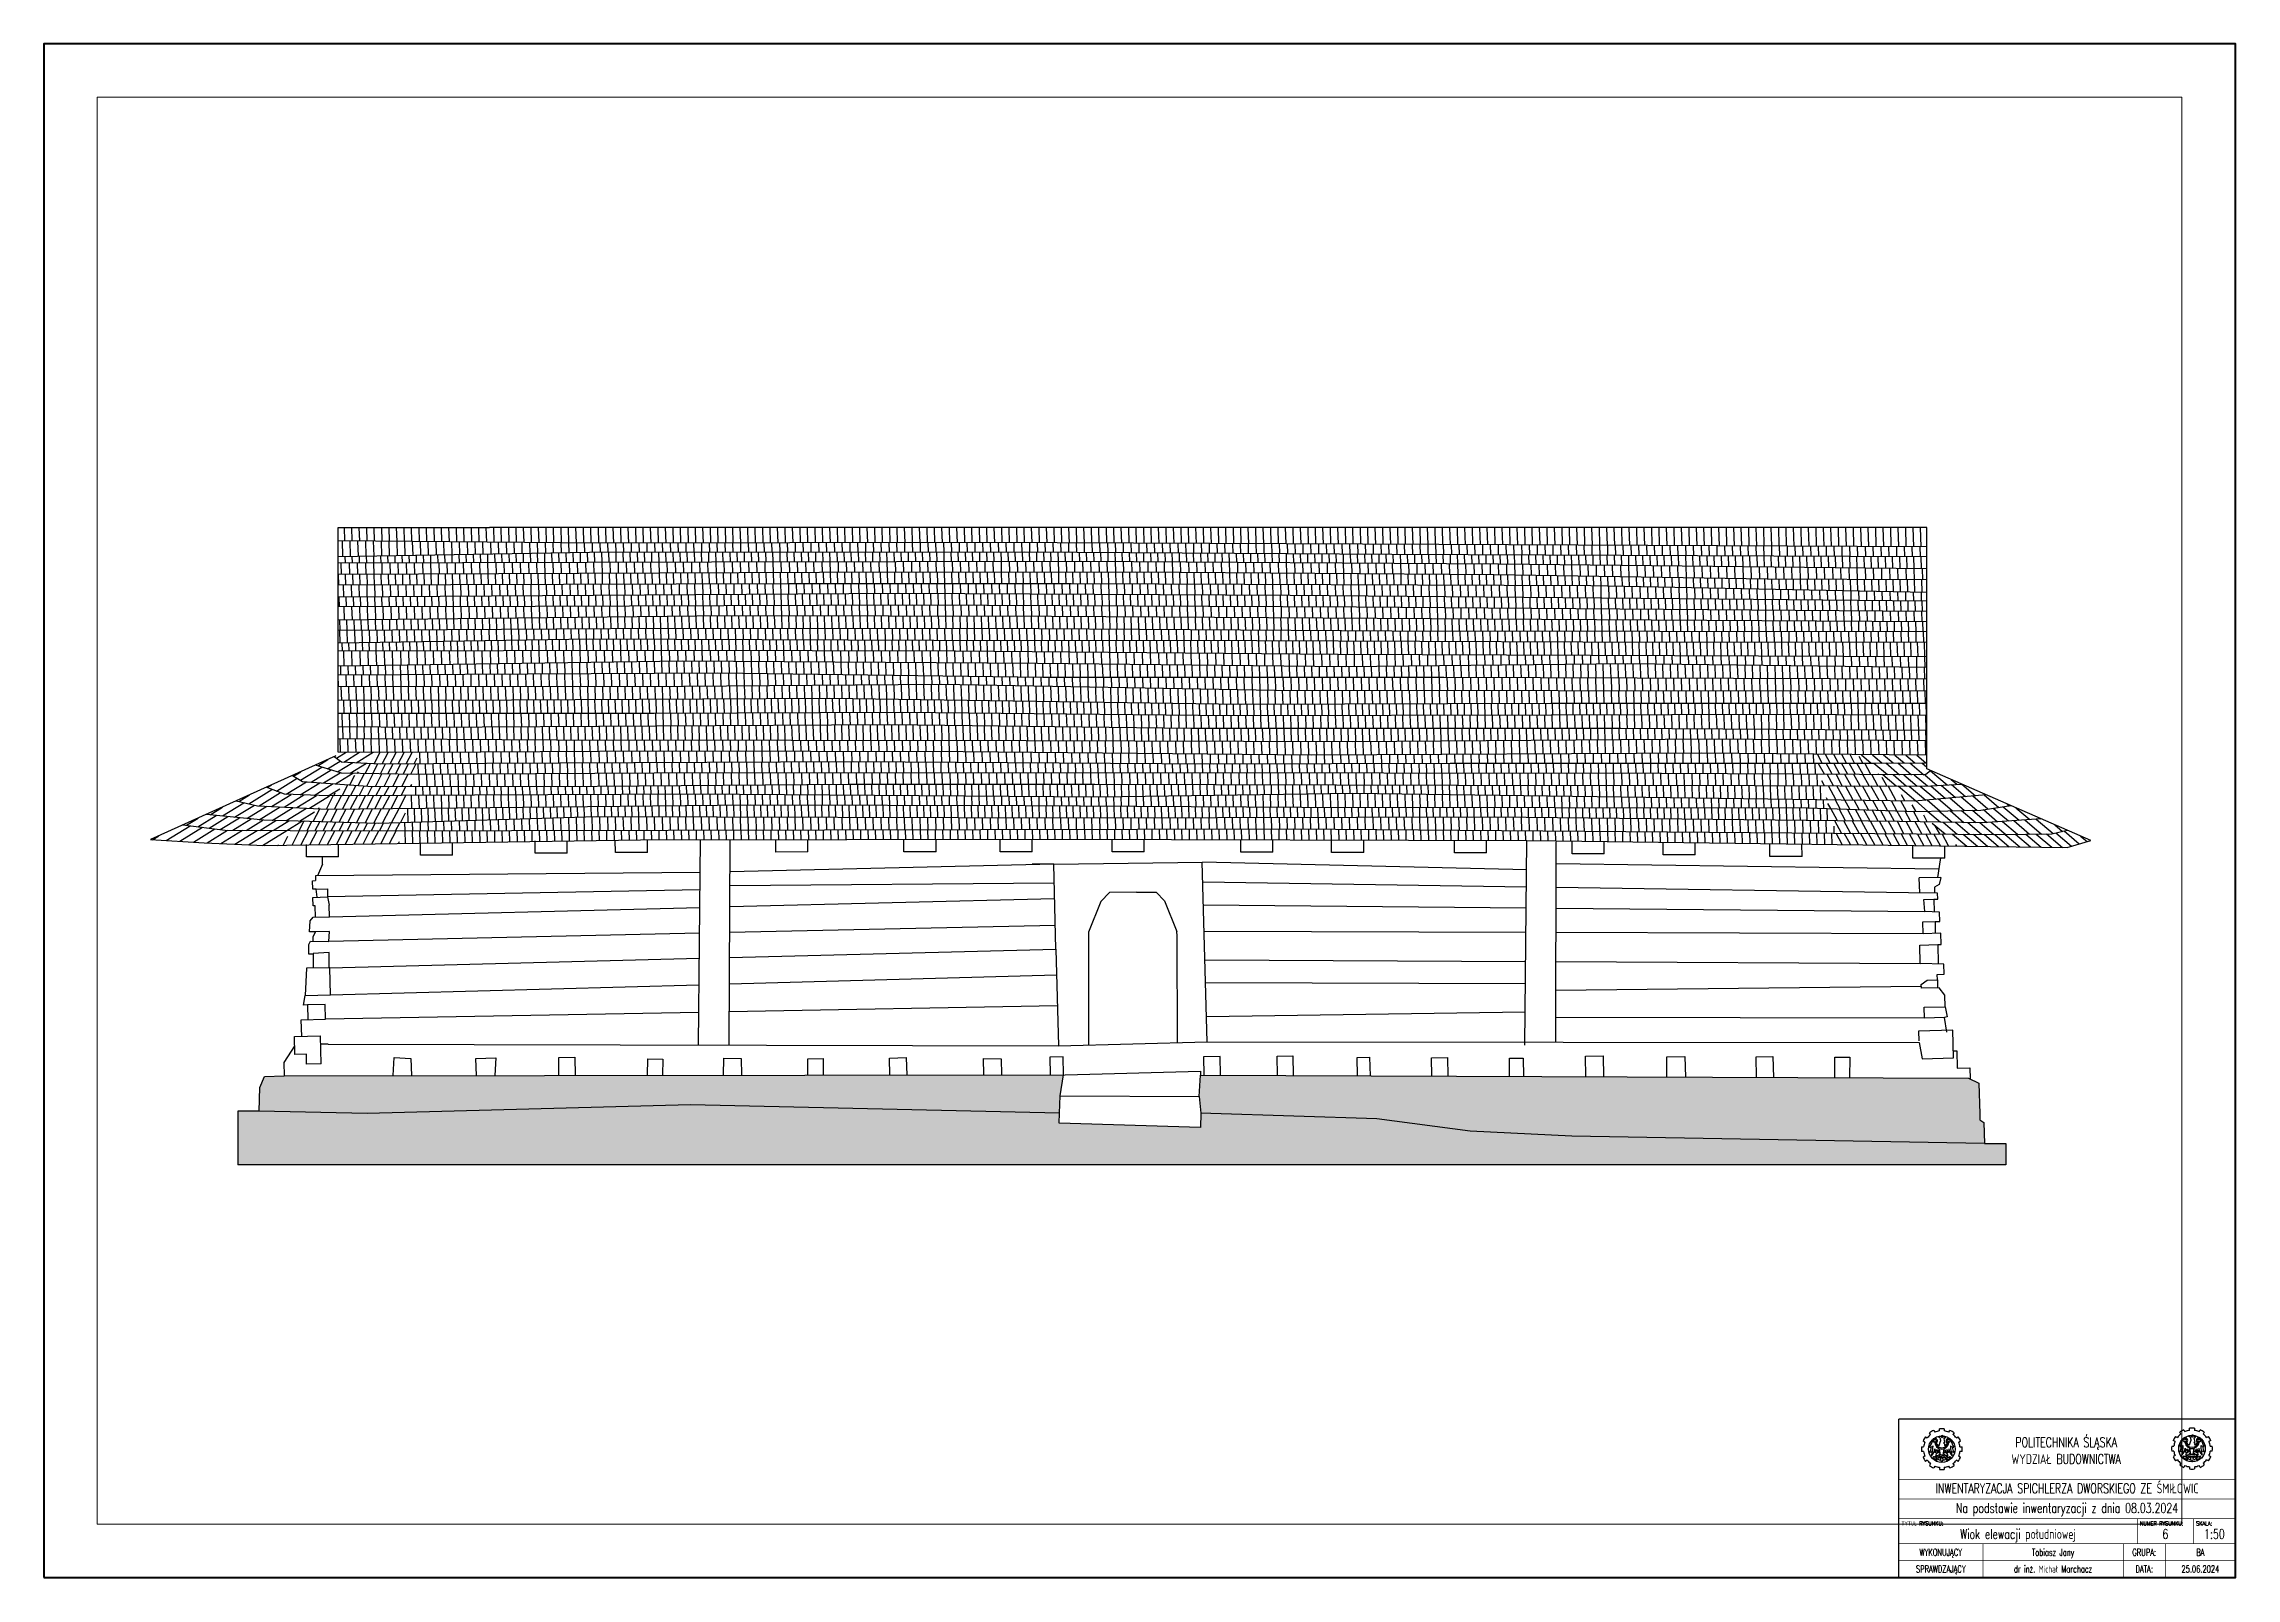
# Paper-space layout 'Rys. 6' of a CAD drawing. Header units: millimetres. Extents: x 5 to 415, y 5 to 292.
# The model-space entities are those that its viewports show. They can reach past a viewport. Long polylines and large blocks are cut down to what shows.
import ezdxf
from ezdxf.enums import TextEntityAlignment as Align

# ---------------------------------------------------------------- set-up
doc = ezdxf.new("R2010")
doc.units = ezdxf.units.MM
doc.linetypes.add('ACAD_ISO03W100', pattern=[30, 12, -18])
doc.styles.add('tabelka', font='simplex.shx', dxfattribs={"width": 0.7})
pattern_1 = [(91.58088, (97.126, -1574.12), (-69.823414, -1.92702), [])]
pattern_2 = [(91.58088, (97.126, -1574.12), (-72.997205, -2.01461), [])]
pattern_3 = [(91.58088, (97.126, -1574.12), (-66.64962, -1.83943), [])]
pattern_4 = [(91.58088, (97.126, -1574.12), (-76.171, -2.102205), [])]
pattern_5 = [(91.58088, (97.126, -1574.12), (-63.47583, -1.75184), [])]
pattern_6 = [(62.58088, (97.126, -1574.12), (-59.184846, 30.70358), [])]
pattern_7 = [(62.58088, (97.126, -1574.12), (-64.8215, 33.62773), [])]
pattern_8 = [(211.58088, (97.126, -1574.12), (38.24331, -62.21013), [])]
pattern_9 = [(211.58088, (97.126, -1574.12), (34.9178, -56.80055), [])]
pattern_10 = [(118.58088, (97.126, -1574.12), (-58.550165, -31.89724), [])]
pattern_11 = [(118.58088, (97.126, -1574.12), (-64.12637, -34.93507), [])]
pattern_12 = [(139.58088, (97.126, -1574.12), (-43.23034, -50.76114), [])]
pattern_13 = [(139.58088, (97.126, -1574.12), (-47.347515, -55.595534), [])]
pattern_14 = [(139.58088, (97.126, -1574.12), (-41.17175, -48.343943), [])]

# ---------------------------------------------------------------- blocks, each defined once
blk = doc.blocks.new('polsl_logo')
at = {"color": 7, "linetype": 'Continuous', "lineweight": 25}
for p, q in [((-7.23, 0.86), (-6.48, 0.86)), ((-6.04, 2.5), (-6.69, 2.87)), ((-5.83, 4.36), (-5.18, 3.98)), ((-3.98, 5.18), (-4.36, 5.83)), ((-2.87, 6.69), (-2.5, 6.04)), ((-2.45, 0.16), (-2.35, -1.18)), ((-0.93, 1.31), (-0.47, 2.83)), ((-0.86, 6.48), (-0.86, 7.23)), ((-0.43, -2.12), (-0.8, 0.11)), ((-0.42, 3.34), (-0.47, 2.83)), ((-0.19, 4.45), (0.45, 4.22)), ((0.43, -2.12), (0.8, 0.11)), ((0.97, 2.3), (0.63, 2.19)), ((0.63, 2.19), (0.96, 1.86)), ((0.68, 3.75), (0.97, 2.3)), ((0.86, 7.23), (0.86, 6.48)), ((0.96, 1.86), (0.92, 1.3)), ((2.45, 0.16), (2.35, -1.18)), ((2.5, 6.04), (2.87, 6.69)), ((4.36, 5.83), (3.98, 5.18)), ((5.18, 3.98), (5.83, 4.36)), ((6.69, 2.87), (6.04, 2.5)), ((6.48, 0.86), (7.23, 0.86)), ((-6.48, -0.86), (-7.23, -0.86)), ((-6.04, -2.5), (-6.69, -2.87)), ((-5.18, -3.98), (-5.83, -4.36)), ((-3.98, -5.18), (-4.36, -5.83)), ((-3.32, -3.26), (-3.14, -2.86)), ((-2.91, -3.13), (-3.32, -3.26)), ((-2.99, -3.6), (-2.91, -3.13)), ((-2.64, -3.35), (-2.99, -3.6)), ((-2.5, -6.04), (-2.87, -6.69)), ((-2.73, -0.99), (-1.75, -1.46)), ((-2.31, -3.02), (-2.72, -2.77)), ((-2.64, -3.86), (-2.64, -3.35)), ((-2.29, -3.59), (-2.64, -3.86)), ((-2.35, -1.18), (-1.77, -0.1)), ((-2.31, -3.02), (-1.89, -2.27)), ((-2.29, -2.27), (-1.19, -2.27)), ((-2, -3.75), (-2.29, -3.59)), ((-2.04, -4.26), (-2, -3.75)), ((-1.82, -4.09), (-2.04, -4.26)), ((-2.01, -3.22), (-1.51, -2.27)), ((-2.01, -3.22), (-1.64, -3.51)), ((-1.77, -0.1), (-1.63, -1.38)), ((-1.47, -1.29), (-1.25, -0.27)), ((-1.25, -0.27), (-1.1, -1.17)), ((-0.88, -1.14), (-0.68, -0.58)), ((-0.86, -6.48), (-0.86, -7.23)), ((0, -2.12), (-0.59, -2.12)), ((0, -2.78), (-0.59, -2.78)), ((-0.48, -3.78), (-0.13, -2.78)), ((0, -4.71), (-0.48, -3.78)), ((-0.13, -2.78), (0, -2.78)), ((0, -2.12), (0.59, -2.12)), ((0, -2.78), (0.59, -2.78)), ((0, -4.71), (0.48, -3.78)), ((0.48, -3.78), (0.13, -2.78)), ((0.88, -1.14), (0.68, -0.58)), ((0.86, -6.48), (0.86, -7.23)), ((1.25, -0.27), (1.1, -1.17)), ((2.29, -2.27), (1.19, -2.27)), ((1.47, -1.29), (1.25, -0.27)), ((2.01, -3.22), (1.51, -2.27)), ((1.77, -0.1), (1.63, -1.38)), ((2.01, -3.22), (1.64, -3.51)), ((2.73, -0.99), (1.75, -1.46)), ((2.35, -1.18), (1.77, -0.1)), ((1.82, -4.09), (2.04, -4.26)), ((2.31, -3.02), (1.89, -2.27)), ((2, -3.75), (2.29, -3.59)), ((2.04, -4.26), (2, -3.75)), ((2.29, -3.59), (2.64, -3.86)), ((2.31, -3.02), (2.72, -2.77)), ((2.87, -6.69), (2.5, -6.04)), ((2.64, -3.86), (2.64, -3.35)), ((2.64, -3.35), (2.99, -3.6)), ((2.99, -3.6), (2.91, -3.13)), ((2.91, -3.13), (3.32, -3.26)), ((3.32, -3.26), (3.14, -2.86)), ((3.98, -5.18), (4.36, -5.83)), ((5.83, -4.36), (5.18, -3.98)), ((6.04, -2.5), (6.69, -2.87)), ((7.23, -0.86), (6.48, -0.86))]:
    blk.add_line(p, q, dxfattribs=at)
blk.add_circle((0, 0), 4.74, dxfattribs=at)
for centre, radius, start, end in [((0, 0), 7.28, 173.2451, 186.7549), ((0, 0), 7.28, 143.2451, 156.7549), ((0, 0), 6.54, 157.52798, 172.47202), ((0, 0), 6.54, 127.52798, 142.47202), ((-6.86, 0.67), 3.06, 322.79085, 2.11706), ((0, 0), 7.28, 113.2451, 126.7549), ((-9.22, 4.07), 5.94, 325.39945, 351.39155), ((-4.37, 2.7), 2, 271.04531, 308.70502), ((-16.47, 1.4), 13.36, 343.76501, 358.89344), ((-6.36, 0.49), 3.92, 313.87964, 355.12329), ((-2.46, 2.94), 0.919, 303.58858, 164.63434), ((-2.82, 2.86), 0.311, 78.33641, 343.272), ((-2.45, 3.22), 0.311, 350.70736, 189.29264), ((0.1, 2.63), 2.63, 176.8024, 267.86532), ((0, 0), 6.54, 97.52798, 112.47202), ((-2.08, 2.86), 0.311, 196.728, 101.66359), ((-0.03, 2.84), 2.35, 181.61746, 270.81799), ((-0.42, 2.93), 1.71, 206.36288, 252.55937), ((-0.53, 3.68), 0.847, 65.92893, 136.67986), ((-1.22, 3.46), 0.803, 351.6938, 85.21513), ((0, 0), 7.28, 83.2451, 96.7549), ((0.17, 4.26), 0.547, 37.92156, 153.71015), ((0.08, 4.37), 0.245, 164.72382, 335.40422), ((-0.1, 2.63), 2.63, 272.13468, 3.1976), ((0.03, 2.84), 2.35, 269.18201, 358.38254), ((1.83, 5.59), 1.58, 218.97815, 249.56661), ((0.66, 4.46), 0.711, 271.98524, 329.91469), ((0, 0), 6.54, 67.52798, 82.47202), ((0.42, 2.93), 1.71, 287.02004, 333.63712), ((2.46, 2.94), 0.919, 15.36566, 236.41142), ((2.08, 2.86), 0.311, 78.33641, 343.272), ((2.45, 3.22), 0.311, 350.70736, 189.29264), ((6.36, 0.49), 3.92, 184.87671, 226.12036), ((2.82, 2.86), 0.311, 196.728, 101.66359), ((0, 0), 7.28, 53.2451, 66.7549), ((4.37, 2.7), 2, 231.29498, 268.95469), ((16.47, 1.4), 13.36, 181.10656, 196.23499), ((9.22, 4.07), 5.94, 188.60845, 214.60055), ((6.86, 0.67), 3.06, 177.88294, 217.20915), ((0, 0), 6.54, 37.52798, 52.47202), ((0, 0), 7.28, 23.2451, 36.7549), ((0, 0), 6.54, 7.52798, 22.47202), ((0, 0), 7.28, 353.2451, 6.7549), ((0, 0), 7.28, 203.2451, 216.7549), ((0, 0), 6.54, 187.52798, 202.47202), ((0, 0), 6.54, 217.52798, 232.47202), ((-5.28, 2.05), 3.34, 284.79869, 307.04501), ((0, 0), 7.28, 233.2451, 246.7549), ((-2.88, -3.05), 0.316, 60.68616, 144.66118), ((0, 0), 6.54, 247.52798, 262.47202), ((-0.8, -2.69), 1.55, 82.03184, 164.4286), ((-2.02, -3.7), 0.434, 298.42838, 26.84575), ((-0.79, -3.2), 0.658, 130.17484, 297.81228), ((-0.83, -2.69), 0.382, 180, 347.47743), ((-0.48, -2.39), 0.718, 92.01356, 170.73518), ((-0.59, -2.45), 0.327, 90, 270), ((0, 0), 7.28, 263.2451, 276.7549), ((0.83, -2.69), 0.382, 192.52257, 0), ((0.79, -3.2), 0.658, 242.18772, 49.82516), ((0.48, -2.39), 0.718, 9.26482, 87.98644), ((0.8, -2.69), 1.55, 15.5714, 97.96816), ((0.59, -2.45), 0.327, 270, 90), ((0, 0), 6.54, 277.52798, 292.47202), ((2.02, -3.7), 0.434, 153.15425, 241.57162), ((2.88, -3.05), 0.316, 35.33882, 119.31384), ((0, 0), 7.28, 293.2451, 306.7549), ((5.28, 2.05), 3.34, 232.95499, 255.20131), ((0, 0), 6.54, 307.52798, 322.47202), ((0, 0), 7.28, 323.2451, 336.7549), ((0, 0), 6.54, 337.52798, 352.47202)]:
    blk.add_arc(centre, radius, start, end, dxfattribs=at)
blk = doc.blocks.new('MOSTY_TABELKA')
at = {"color": 7}
for points, const_width in [([(-120, 0), (-120, 56.5)], 0.5), ([(0, 56.5), (-120, 56.5)], 0.5), ([(0, 35), (-120, 35)], 0.25), ([(0, 28), (-120, 28)], 0.25), ([(0, 21), (-120, 21)], 0.25), ([(-35, 12), (-35, 21)], 0.25), ([(-15, 12), (-15, 21)], 0.25), ([(0, 12), (-120, 12)], 0.25), ([(-90, 0), (-90, 12)], 0.25), ([(-40, 0), (-40, 12)], 0.25), ([(-25, 0), (-25, 12)], 0.25), ([(0, 6), (-120, 6)], 0.25)]:
    blk.add_lwpolyline(points, dxfattribs=dict(at, const_width=const_width))
for p in [(-104.64, 45.75), (-15.48, 45.93)]:
    blk.add_blockref('polsl_logo', p, dxfattribs=at)
at = {"color": 7, "lineweight": 15, "style": 'tabelka', "width": 0.7}
for s, height, p in [('POLITECHNIKA ŚLĄSKA', 3.5, (-60.32, 46.45)), ('WYDZIAŁ BUDOWNICTWA', 3.5, (-60.32, 40.45)), ('INWENTARYZACJA SPICHLERZA DWORSKIEGO ZE ŚMIŁOWIC', 3.5, (-60, 30)), ('Na podstawie inwentaryzacji z dnia 08.03.2024', 3.5, (-60, 23)), ('WYKONUJĄCY', 2.5, (-105, 7.75)), ('GRUPA:', 2.5, (-32.5, 7.75)), ('SPRAWDZAJĄCY', 2.5, (-105, 1.75)), ('DATA:', 2.5, (-32.5, 1.75))]:
    blk.add_text(s, height=height, dxfattribs=at).set_placement(p, align=Align.CENTER)
for s, p in [('TYTUŁ RYSUNKU:', (-119, 18.5)), ('NUMER RYSUNKU:', (-34, 18.5)), ('SKALA:', (-14, 18.5))]:
    blk.add_text(s, height=1.5, dxfattribs=at).set_placement(p)
at = {"color": 7, "lineweight": 15, "style": 'tabelka', "width": 0.7, "flags": 8}
for tag, height, p in [('TYTUŁ.RYS_1/2', 3.5, (-77.5, 13.75)), ('NR.RYSUNKU', 3.5, (-25, 13.75)), ('SKALA', 3.5, (-7.5, 13.75)), ('STUDENT', 2.5, (-65, 7.75)), ('GRUPA', 2.5, (-12.5, 7.75)), ('SPRAWDZAJĄCY', 2.5, (-65, 1.75)), ('DATA', 2.5, (-12.5, 1.75))]:
    blk.add_attdef(tag, text='', height=height, dxfattribs=at).set_placement(p, align=Align.CENTER)

msp = doc.modelspace()

# ---------------------------------------------------------------- hatches: boundary and pattern name
at = {"transparency": 33554687}
h = msp.add_hatch(dxfattribs=at)
h.set_pattern_fill('ANSI31', color=256, scale=22, angle=46.580876)
h.set_pattern_definition(pattern_1)
h.paths.add_polyline_path([(61694.19, 2592.5), (65977.65, 2573.75), (70541.46, 2554.16), (70541.46, 2732.84), (55680.43, 2732.84), (55680.43, 2609.11), (58119.51, 2587.31)])
h = msp.add_hatch(dxfattribs=at)
h.set_pattern_fill('ANSI31', color=256, scale=23, angle=46.580876)
h.set_pattern_definition(pattern_2)
h.paths.add_polyline_path([(55680.43, 2609.11), (55680.43, 2463.6), (58032.65, 2503.4), (62105.46, 2507.86), (65537.96, 2485.89), (70541.46, 2462.16), (70541.46, 2554.16), (65977.65, 2573.75), (61694.19, 2592.5), (58119.51, 2587.31)])
h = msp.add_hatch(dxfattribs=at)
h.set_pattern_fill('ANSI31', color=256, scale=21, angle=46.580876)
h.set_pattern_definition(pattern_3)
h.paths.add_polyline_path([(62634.52, 2417.31), (66536.51, 2390.77), (70541.46, 2347.48), (70541.46, 2462.16), (65537.96, 2485.89), (62105.46, 2507.86), (58032.65, 2503.4), (55680.43, 2463.6), (55680.43, 2430.98), (55680.43, 2400.62), (59173.44, 2409.38)])
h = msp.add_hatch(dxfattribs=at)
h.set_pattern_fill('ANSI31', color=256, scale=24, angle=46.580876)
h.set_pattern_definition(pattern_4)
h.paths.add_polyline_path([(60183.36, 2314.78), (63142.9, 2320.66), (66491, 2293.51), (69049.21, 2253.36), (70541.46, 2248.61), (70541.46, 2347.48), (66536.51, 2390.77), (62634.52, 2417.31), (59173.44, 2409.38), (55680.43, 2400.62), (55680.43, 2310.89), (55680.43, 2296.06)])
h = msp.add_hatch(dxfattribs=at)
h.set_pattern_fill('ANSI31', color=256, scale=21, angle=46.580876)
h.set_pattern_definition(pattern_3)
h.paths.add_polyline_path([(67399.21, 2187.38), (70541.46, 2125.92), (70541.46, 2248.61), (69049.21, 2253.36), (66491, 2293.51), (63142.9, 2320.66), (60183.36, 2314.78), (55680.43, 2296.06), (55680.43, 2195.56), (59896.23, 2207.66), (62538.61, 2207.65)])
h = msp.add_hatch(dxfattribs=at)
h.set_pattern_fill('ANSI31', color=256, scale=23, angle=46.580876)
h.set_pattern_definition(pattern_2)
h.paths.add_polyline_path([(64586.25, 2100.95), (68596.29, 2065.91), (70541.46, 2048.9), (70541.46, 2125.92), (67399.21, 2187.38), (62538.61, 2207.65), (59896.23, 2207.66), (55680.43, 2195.56), (55680.43, 2086.89), (60935.35, 2119.73)])
h = msp.add_hatch(dxfattribs=at)
h.set_pattern_fill('ANSI31', color=256, scale=21, angle=46.580876)
h.set_pattern_definition(pattern_3)
h.paths.add_polyline_path([(65206.94, 1989.65), (70541.46, 1947.48), (70541.46, 2048.9), (68596.29, 2065.91), (64586.25, 2100.95), (60935.35, 2119.73), (55680.43, 2086.89), (55680.43, 1991.17), (57523.38, 1996.27), (61056.99, 2006.25)])
h = msp.add_hatch(dxfattribs=at)
h.set_pattern_fill('ANSI31', color=256, scale=23, angle=46.580876)
h.set_pattern_definition(pattern_2)
h.paths.add_polyline_path([(62355.14, 1905.61), (65907.28, 1883.81), (70541.46, 1854.39), (70541.46, 1947.48), (65206.94, 1989.65), (61056.99, 2006.25), (57523.38, 1996.27), (55680.43, 1991.17), (55680.43, 1870.53), (59316.82, 1909.31)])
h = msp.add_hatch(dxfattribs=at)
h.set_pattern_fill('ANSI31', color=256, scale=21, angle=46.580876)
h.set_pattern_definition(pattern_3)
h.paths.add_polyline_path([(65536.77, 1762.77), (70541.46, 1757.47), (70541.46, 1854.39), (65907.28, 1883.81), (62355.14, 1905.61), (59316.82, 1909.31), (55680.43, 1870.53), (55680.43, 1771.44), (58229.19, 1785.89), (61765.47, 1790.24)])
h = msp.add_hatch(dxfattribs=at)
h.set_pattern_fill('ANSI31', color=256, scale=22, angle=46.580876)
h.set_pattern_definition(pattern_1)
h.paths.add_polyline_path([(61765.47, 1790.24), (58229.19, 1785.89), (55680.43, 1771.44), (55680.43, 1655.44), (58037, 1692.77), (61253.69, 1679.66), (64274.25, 1675.46), (67324.4, 1663.61), (70541.46, 1661.28), (70541.46, 1757.47), (65536.77, 1762.77)])
h = msp.add_hatch(dxfattribs=at)
h.set_pattern_fill('ANSI31', color=256, scale=20, angle=46.580876)
h.set_pattern_definition(pattern_5)
h.paths.add_polyline_path([(61253.69, 1679.66), (58037, 1692.77), (55680.43, 1655.44), (55680.43, 1575.8), (58773.46, 1584.79), (61456.64, 1577.1), (65034.58, 1544.68), (70541.46, 1523.55), (70541.46, 1661.28), (67324.4, 1663.61), (64274.25, 1675.46)])
h = msp.add_hatch(dxfattribs=at)
h.set_pattern_fill('ANSI31', color=256, scale=24, angle=46.580876)
h.set_pattern_definition(pattern_4)
h.paths.add_polyline_path([(65103.05, 1432.78), (67741.1, 1461.89), (70541.46, 1427.52), (70541.46, 1523.55), (65034.58, 1544.68), (61456.64, 1577.1), (58773.46, 1584.79), (55680.43, 1575.8), (55680.43, 1438.72), (58905.66, 1486.39), (62224.65, 1464.12)])
h = msp.add_hatch(dxfattribs=at)
h.set_pattern_fill('ANSI31', color=256, scale=22, angle=46.580876)
h.set_pattern_definition(pattern_1)
h.paths.add_polyline_path([(58905.66, 1486.39), (55680.43, 1438.72), (55680.43, 1351.54), (59234.2, 1369.96), (62273.79, 1331.33), (66023.87, 1329.71), (70541.46, 1316.08), (70541.46, 1427.52), (67741.1, 1461.89), (65103.05, 1432.78), (62224.65, 1464.12)])
h = msp.add_hatch(dxfattribs=at)
h.set_pattern_fill('ANSI31', color=256, scale=23, angle=46.580876)
h.set_pattern_definition(pattern_2)
h.paths.add_polyline_path([(64444.56, 1211.37), (67093.03, 1208.79), (70541.46, 1206.47), (70541.46, 1316.08), (66023.87, 1329.71), (62273.79, 1331.33), (59234.2, 1369.96), (55680.43, 1351.54), (55680.43, 1246.12), (58911.47, 1250.71), (61323.61, 1267.76)])
h = msp.add_hatch(dxfattribs=at)
h.set_pattern_fill('ANSI31', color=256, scale=22, angle=46.580876)
h.set_pattern_definition(pattern_1)
h.paths.add_polyline_path([(64132.68, 1077.46), (67025.94, 1087.32), (70541.46, 1087.28), (70541.46, 1206.47), (67093.03, 1208.79), (64444.56, 1211.37), (61323.61, 1267.76), (58911.47, 1250.71), (55680.43, 1246.12), (55680.43, 1115.88), (57304.4, 1119.11), (60281.16, 1134.16)])
h = msp.add_hatch(dxfattribs=at)
h.set_pattern_fill('ANSI31', color=256, scale=20, angle=46.580876)
h.set_pattern_definition(pattern_5)
h.paths.add_polyline_path([(64038.3, 975.66), (67026.59, 982.6), (69276.16, 986.61), (70541.46, 979.66), (70541.46, 1087.28), (67025.94, 1087.32), (64132.68, 1077.46), (60281.16, 1134.16), (57304.4, 1119.11), (55680.43, 1115.88), (55680.43, 997.4), (58636.13, 995.45), (60961.41, 1007.09)])
h = msp.add_hatch(dxfattribs=at)
h.set_pattern_fill('ANSI31', color=256, scale=22, angle=46.580876)
h.set_pattern_definition(pattern_1)
h.paths.add_polyline_path([(63664.62, 851.93), (67678.52, 851.93), (70541.46, 835.57), (70541.46, 979.66), (69276.16, 986.61), (67026.59, 982.6), (64038.3, 975.66), (60961.41, 1007.09), (58636.13, 995.45), (55680.43, 997.4), (55680.43, 870.12), (56482.38, 863.29), (60843.44, 887.54)])
h = msp.add_hatch(dxfattribs=at)
h.set_pattern_fill('ANSI31', color=256, scale=21, angle=46.580876)
h.set_pattern_definition(pattern_3)
h.paths.add_polyline_path([(60843.44, 887.54), (56482.38, 863.29), (55680.43, 870.12), (55680.43, 759.92), (57723.47, 746.37), (62118.3, 742.33), (65165.51, 730.41), (68511.11, 755.86), (70541.46, 740.97), (70541.46, 835.57), (67678.52, 851.93), (63664.62, 851.93)])
h = msp.add_hatch(dxfattribs=at)
h.set_pattern_fill('ANSI31', color=256, scale=21, angle=166.580876)
h.set_pattern_definition(pattern_9)
h.paths.add_polyline_path([(56070.19, 630.44), (55680.43, 630.97), (55659.09, 596.75), (55645.73, 590.71), (55712.84, 540.36), (55957.56, 527.48)])
h = msp.add_hatch(dxfattribs=at)
h.set_pattern_fill('ANSI31', color=256, scale=23, angle=46.580876)
h.set_pattern_definition(pattern_2)
h.paths.add_polyline_path([(57723.47, 746.37), (55680.43, 759.92), (55680.43, 630.97), (56459.94, 629.9), (58681.59, 641.8), (61528.33, 635.81), (64789.05, 603.44), (68435.24, 622.41), (70541.46, 602.64), (70541.46, 740.97), (68511.11, 755.86), (65165.51, 730.41), (62118.3, 742.33)])
h = msp.add_hatch(dxfattribs=at)
h.set_pattern_fill('ANSI31', color=256, scale=21, angle=17.580876)
h.set_pattern_definition(pattern_6)
h.paths.add_polyline_path([(56432.83, 629.94), (56070.19, 630.44), (55957.56, 527.48), (56073.82, 521.36), (56410.32, 523.92)])
h = msp.add_hatch(dxfattribs=at)
h.set_pattern_fill('ANSI31', color=256, scale=24, angle=46.580876)
h.set_pattern_definition(pattern_4)
h.paths.add_polyline_path([(61528.33, 635.81), (58681.59, 641.8), (56459.94, 629.9), (56432.83, 629.94), (56410.32, 523.92), (57069.83, 528.93), (60505.88, 543.6), (63867.47, 522.86), (66082.25, 528.61), (68244.29, 530.03), (69514.89, 530.19), (69492.71, 612.08), (68435.24, 622.41), (64789.05, 603.44)])
h = msp.add_hatch(dxfattribs=at)
h.set_pattern_fill('ANSI31', color=256, scale=23, angle=166.580876)
h.set_pattern_definition(pattern_8)
h.paths.add_polyline_path([(55741.46, 329.94), (55347.12, 357.56), (55255.11, 414.12), (55009.64, 303.16), (55181.23, 238.75), (55584.02, 222.45), (55624.09, 222.65)])
h = msp.add_hatch(dxfattribs=at)
h.set_pattern_fill('ANSI31', color=256, scale=21, angle=166.580876)
h.set_pattern_definition(pattern_9)
h.paths.add_polyline_path([(55855.12, 433.84), (55711.93, 436.39), (55469.81, 511.18), (55255.11, 414.12), (55347.12, 357.56), (55741.46, 329.94)])
h = msp.add_hatch(dxfattribs=at)
h.set_pattern_fill('ANSI31', color=256, scale=23, angle=166.580876)
h.set_pattern_definition(pattern_8)
h.paths.add_polyline_path([(55957.56, 527.48), (55712.84, 540.36), (55645.73, 590.71), (55469.81, 511.18), (55711.93, 436.39), (55855.12, 433.84)])
h = msp.add_hatch(dxfattribs=at)
h.set_pattern_fill('ANSI31', color=256, scale=23, angle=17.580876)
h.set_pattern_definition(pattern_7)
h.paths.add_polyline_path([(56389.18, 424.33), (55855.12, 433.84), (55741.46, 329.94), (56002.19, 311.67), (56365.37, 312.23)])
h = msp.add_hatch(dxfattribs=at)
h.set_pattern_fill('ANSI31', color=256, scale=20, angle=17.580876)
h.set_pattern_definition([(62.58088, (97.126, -1574.12), (-56.36652, 29.2415), [])])
h.paths.add_polyline_path([(56410.32, 523.92), (56073.82, 521.36), (55957.56, 527.48), (55855.12, 433.84), (56389.18, 424.33)])
h = msp.add_hatch(dxfattribs=at)
h.set_pattern_fill('ANSI31', color=256, scale=23, angle=46.580876)
h.set_pattern_definition(pattern_2)
h.paths.add_polyline_path([(62866.16, 437.23), (58638.12, 434.9), (56416.38, 423.84), (56389.18, 424.33), (56365.37, 312.23), (58105.28, 314.88), (60457.45, 333.96), (62758.58, 333.54), (66149.27, 321.91), (68931.17, 320.91), (69572.24, 318.35), (69543.24, 425.45), (68059.35, 433.93)])
h = msp.add_hatch(dxfattribs=at)
h.set_pattern_fill('ANSI31', color=256, scale=22, angle=46.580876)
h.set_pattern_definition(pattern_1)
h.paths.add_polyline_path([(60505.88, 543.6), (57069.83, 528.93), (56410.32, 523.92), (56389.18, 424.33), (56416.38, 423.84), (58638.12, 434.9), (62866.16, 437.23), (68059.35, 433.93), (69543.24, 425.45), (69514.89, 530.19), (68244.29, 530.03), (66082.25, 528.61), (63867.47, 522.86)])
h = msp.add_hatch(dxfattribs=at)
h.set_pattern_fill('ANSI31', color=256, scale=21, angle=73.580876)
h.set_pattern_definition(pattern_10)
h.paths.add_polyline_path([(69891.16, 608.19), (69492.71, 612.08), (69514.89, 530.19), (69976.67, 530.25)])
h = msp.add_hatch(dxfattribs=at)
h.set_pattern_fill('ANSI31', color=256, scale=20, angle=73.580876)
h.set_pattern_definition([(118.58088, (97.126, -1574.12), (-55.76206, -30.37832), [])])
h.paths.add_polyline_path([(69976.67, 530.25), (69514.89, 530.19), (69543.24, 425.45), (70095.1, 422.3)])
h = msp.add_hatch(dxfattribs=at)
h.set_pattern_fill('ANSI31', color=256, scale=23, angle=73.580876)
h.set_pattern_definition(pattern_11)
h.paths.add_polyline_path([(70095.1, 422.3), (69543.24, 425.45), (69572.24, 318.35), (70211.95, 315.8)])
h = msp.add_hatch(dxfattribs=at)
h.set_pattern_fill('ANSI31', color=256, scale=21, angle=94.580876)
h.set_pattern_definition(pattern_12)
h.paths.add_polyline_path([(70541.46, 602.64), (69891.16, 608.19), (69976.67, 530.25), (70046.1, 530.26), (70541.46, 532)])
h = msp.add_hatch(dxfattribs=at)
h.set_pattern_fill('ANSI31', color=256, scale=23, angle=94.580876)
h.set_pattern_definition(pattern_13)
h.paths.add_polyline_path([(70541.46, 532), (70046.1, 530.26), (69976.67, 530.25), (70095.1, 422.3), (70528.68, 419.83), (70579.88, 459.96), (70541.46, 476.8)])
h = msp.add_hatch(dxfattribs=at)
h.set_pattern_fill('ANSI31', color=256, scale=20, angle=94.580876)
h.set_pattern_definition(pattern_14)
h.paths.add_polyline_path([(70579.88, 459.96), (70528.68, 419.83), (70095.1, 422.3), (70211.95, 315.8), (70522.44, 314.56), (70867.08, 334.12)])
h = msp.add_hatch(dxfattribs=at)
h.set_pattern_fill('ANSI31', color=256, scale=21, angle=166.580876)
h.set_pattern_definition(pattern_9)
h.paths.add_polyline_path([(55624.09, 222.65), (55584.02, 222.45), (55181.23, 238.75), (55009.64, 303.16), (54728.06, 175.86), (54928.08, 130.88), (55493.3, 103.09)])
h = msp.add_hatch(dxfattribs=at)
h.set_pattern_fill('ANSI31', color=256, scale=21, angle=17.580876)
h.set_pattern_definition(pattern_6)
h.paths.add_polyline_path([(56347.11, 226.19), (55624.09, 222.65), (55493.3, 103.09), (55582.78, 98.69), (56321.63, 106.22)])
h = msp.add_hatch(dxfattribs=at)
h.set_pattern_fill('ANSI31', color=256, scale=22, angle=17.580876)
h.set_pattern_definition([(62.58088, (97.126, -1574.12), (-62.00317, 32.16565), [])])
h.paths.add_polyline_path([(56365.37, 312.23), (56002.19, 311.67), (55741.46, 329.94), (55624.09, 222.65), (56347.11, 226.19)])
h = msp.add_hatch(dxfattribs=at)
h.set_pattern_fill('ANSI31', color=256, scale=22, angle=46.580876)
h.set_pattern_definition(pattern_1)
h.paths.add_polyline_path([(65172.52, 244.39), (62800.52, 210.91), (59015.22, 239.26), (56347.11, 226.19), (56321.63, 106.22), (59535.12, 138.99), (62109.4, 132.35), (64695.41, 116.86), (69429.76, 110.27), (69630.32, 103.84), (69608.33, 185.06)])
h = msp.add_hatch(dxfattribs=at)
h.set_pattern_fill('ANSI31', color=256, scale=21, angle=46.580876)
h.set_pattern_definition(pattern_3)
h.paths.add_polyline_path([(62758.58, 333.54), (60457.45, 333.96), (58105.28, 314.88), (56365.37, 312.23), (56347.11, 226.19), (59015.22, 239.26), (62800.52, 210.91), (65172.52, 244.39), (69608.33, 185.06), (69572.24, 318.35), (68931.17, 320.91), (66149.27, 321.91)])
h = msp.add_hatch(dxfattribs=at)
h.set_pattern_fill('ANSI31', color=256, scale=22, angle=73.580876)
h.set_pattern_definition([(118.58088, (97.126, -1574.12), (-61.33827, -33.416155), [])])
h.paths.add_polyline_path([(70211.95, 315.8), (69572.24, 318.35), (69608.33, 185.06), (70366.51, 174.92)])
h = msp.add_hatch(dxfattribs=at)
h.set_pattern_fill('ANSI31', color=256, scale=21, angle=94.580876)
h.set_pattern_definition(pattern_12)
h.paths.add_polyline_path([(70867.08, 334.12), (70522.44, 314.56), (70211.95, 315.8), (70366.51, 174.92), (70426.41, 174.12), (71097.53, 233.14)])
h = msp.add_hatch(dxfattribs=at)
h.set_pattern_fill('ANSI31', color=256, scale=24, angle=94.580876)
h.set_pattern_definition([(139.58088, (97.126, -1574.12), (-49.4061, -58.01273), [])])
h.paths.add_polyline_path([(71097.53, 233.14), (70426.41, 174.12), (70366.51, 174.92), (70471.65, 79.09), (71045.95, 90.69), (71329.03, 131.7)])
h = msp.add_hatch(dxfattribs=at)
h.set_pattern_fill('ANSI31', color=256, scale=21, angle=166.580876)
h.set_pattern_definition(pattern_9)
h.paths.add_polyline_path([(55364, -15.1), (54986.68, -4.58), (54450.03, 50.18), (54233.58, -47.67), (54624.38, -98.52), (55269.45, -101.54)])
h = msp.add_hatch(dxfattribs=at)
h.set_pattern_fill('ANSI31', color=256, scale=22, angle=166.580876)
h.set_pattern_definition([(211.58088, (97.126, -1574.12), (36.58056, -59.50534), [])])
h.paths.add_polyline_path([(55493.3, 103.09), (54928.08, 130.88), (54728.06, 175.86), (54450.03, 50.18), (54986.68, -4.58), (55364, -15.1)])
h = msp.add_hatch(dxfattribs=at)
h.set_pattern_fill('ANSI31', color=256, scale=23, angle=17.580876)
h.set_pattern_definition(pattern_7)
h.paths.add_polyline_path([(56321.63, 106.22), (55582.78, 98.69), (55493.3, 103.09), (55364, -15.1), (56057.38, -34.43), (56293.26, -27.42)])
h = msp.add_hatch(dxfattribs=at)
h.set_pattern_fill('ANSI31', color=256, scale=23, angle=46.580876)
h.set_pattern_definition(pattern_2)
h.paths.add_polyline_path([(62609.11, 13.58), (58096.83, 26.22), (56293.26, -27.42), (56277.14, -103.33), (64621.55, -86.32), (69692.46, -125.67), (69661.19, -10.18), (66504.23, 25.12)])
h = msp.add_hatch(dxfattribs=at)
h.set_pattern_fill('ANSI31', color=256, scale=20, angle=46.580876)
h.set_pattern_definition(pattern_5)
h.paths.add_polyline_path([(62109.4, 132.35), (59535.12, 138.99), (56321.63, 106.22), (56293.26, -27.42), (58096.83, 26.22), (62609.11, 13.58), (66504.23, 25.12), (69661.19, -10.18), (69630.32, 103.84), (69429.76, 110.27), (64695.41, 116.86)])
h = msp.add_hatch(dxfattribs=at)
h.set_pattern_fill('ANSI31', color=256, scale=24, angle=73.580876)
h.set_pattern_definition([(118.58088, (97.126, -1574.12), (-66.91447, -36.45399), [])])
h.paths.add_polyline_path([(70366.51, 174.92), (69608.33, 185.06), (69630.32, 103.84), (70429.06, 78.23), (70471.65, 79.09)])
h = msp.add_hatch(dxfattribs=at)
h.set_pattern_fill('ANSI31', color=256, scale=21, angle=73.580876)
h.set_pattern_definition(pattern_10)
h.paths.add_polyline_path([(70471.65, 79.09), (70429.06, 78.23), (69630.32, 103.84), (69661.19, -10.18), (70284.81, -17.15), (70581.64, -21.17)])
h = msp.add_hatch(dxfattribs=at)
h.set_pattern_fill('ANSI31', color=256, scale=22, angle=94.580876)
h.set_pattern_definition([(139.58088, (97.126, -1574.12), (-45.28893, -53.17834), [])])
h.paths.add_polyline_path([(71329.03, 131.7), (71045.95, 90.69), (70471.65, 79.09), (70581.64, -21.17), (71062.36, -27.68), (71610.44, 8.4)])
h = msp.add_hatch(dxfattribs=at)
h.set_pattern_fill('ANSI31', color=256, scale=23, angle=94.580876)
h.set_pattern_definition(pattern_13)
h.paths.add_polyline_path([(71610.44, 8.4), (71062.36, -27.68), (70581.64, -21.17), (70704.92, -133.53), (71220.85, -137.53), (71709.94, -133.17), (71854.8, -98.68)])
h = msp.add_hatch(dxfattribs=at)
h.set_pattern_fill('ANSI31', color=256, scale=23, angle=166.580876)
h.set_pattern_definition(pattern_8)
h.paths.add_polyline_path([(55269.45, -101.54), (54624.38, -98.52), (54233.58, -47.67), (53927.28, -186.14), (54428.17, -215.27), (54993.92, -242.53), (55117.34, -240.59)])
h = msp.add_hatch(dxfattribs=at)
h.set_pattern_fill('ANSI31', color=256, scale=23, angle=17.580876)
h.set_pattern_definition(pattern_7)
h.paths.add_polyline_path([(56277.14, -103.33), (55841.56, -104.22), (55269.45, -101.54), (55117.34, -240.59), (56251.78, -222.76)])
h = msp.add_hatch(dxfattribs=at)
h.set_pattern_fill('ANSI31', color=256, scale=21, angle=17.580876)
h.set_pattern_definition(pattern_6)
h.paths.add_polyline_path([(56293.26, -27.42), (56057.38, -34.43), (55364, -15.1), (55269.45, -101.54), (55841.56, -104.22), (56277.14, -103.33)])
h = msp.add_hatch(dxfattribs=at)
h.set_pattern_fill('ANSI31', color=256, scale=22, angle=46.580876)
h.set_pattern_definition(pattern_1)
h.paths.add_polyline_path([(56277.14, -103.33), (56251.78, -222.76), (58511.17, -187.24), (62368.64, -183.6), (66800.75, -195.74), (67074.58, -196.17), (69721.1, -231.44), (69692.46, -125.67), (64621.55, -86.32)])
h = msp.add_hatch(dxfattribs=at)
h.set_pattern_fill('ANSI31', color=256, scale=23, angle=73.580876)
h.set_pattern_definition(pattern_11)
h.paths.add_polyline_path([(70581.64, -21.17), (70284.81, -17.15), (69661.19, -10.18), (69692.46, -125.67), (70704.92, -133.53)])
h = msp.add_hatch(dxfattribs=at)
h.set_pattern_fill('ANSI31', color=256, scale=21, angle=73.580876)
h.set_pattern_definition(pattern_10)
h.paths.add_polyline_path([(70704.92, -133.53), (69692.46, -125.67), (69721.1, -231.44), (70828.53, -246.2)])
h = msp.add_hatch(dxfattribs=at)
h.set_pattern_fill('ANSI31', color=256, scale=20, angle=94.580876)
h.set_pattern_definition(pattern_14)
h.paths.add_polyline_path([(71854.8, -98.68), (71709.94, -133.17), (71220.85, -137.53), (70704.92, -133.53), (70828.53, -246.2), (71855.45, -259.88), (72074.8, -195.08)])
h = msp.add_hatch(dxfattribs=at)
h.set_pattern_fill('GRAVEL', color=256, scale=21, angle=1.580876)
h.set_pattern_definition([(229.593663, (466.31, -1030.33), (-4133.13692, -4916.496252), [71.7615, -7104.4016]), (186.550617, (419.796, -1084.973), (6383.648285, 709.782199), [123.145, -12191.3503]), (134.091323, (297.455, -1099.022), (5493.83953, -5718.012416), [86.831, -8596.2918]), (268.854565, (93.187, -1238.06), (238.8883245, 10678.654968), [112.141, -11101.952]), (294.41453, (90.945, -1350.179), (-2842.570076, 6324.786558), [109.963, -10886.3596]), (358.854565, (136.397, -1450.31), (-10678.654968, 238.8883245), [112.141, -11101.952]), (39.275116, (248.515, -1452.55), (-6784.406371, -5523.270393), [148.3007, -14681.7542]), (73.836204, (363.317, -1358.67), (3408.63932, 11833.3415174), [140.011, -13861.104]), (123.01044, (402.294, -1224.193), (-4456.8764395, 6813.837236), [112.5207, -11139.5646]), (176.817234, (340.993, -1129.836), (5879.882177, -371.327218), [128.4598, -6294.5268]), (223.978314, (212.732, -1122.704), (-6236.4939617, -6041.7519367), [166.1264, -16446.5222]), (140.39495, (621.2, -1228.824), (-3820.671433, 3096.173832), [56.701, -5613.419]), (173.05011, (577.513, -1192.677), (6960.991564, -875.093328), [107.8732, -10679.4742]), (226.5809, (470.43, -1179.62), (14.7154, -533.197), [75.434, -678.9076]), (204.77947, (431.34, -1116.67), (2636.55402, 1139.97112), [40.6227, -4021.6307]), (293.38229, (394.46, -1133.7), (-577.34327, 1584.8755), [57.4488, -2814.998]), (32.54463, (417.26, -1186.43), (1570.16007, 1110.54025), [93.307, -3016.9226]), (163.14593, (495.91, -1136.23), (1081.1094, -503.7661), [67.4703, -1619.2886]), (17.970416, (85.206, -1142.232), (5287.82347, 1746.745257), [94.5185, -9357.3536]), (71.92705, (175.114, -1113.07), (-1970.918148, -5924.028475), [79.2958, -7850.2653]), (294.77947, (492.97, -1029.59), (-1139.97112, 2636.55402), [81.245, -3981.0086]), (345.191336, (527.024, -1103.358), (-5376.116066, 1452.436603), [94.5185, -9357.3536]), (341.02483, (94.33, -1472.814), (-2695.41575, 992.81679), [91.1474, -4466.2242]), (296.356016, (180.524, -1502.45), (-2827.854646, 5791.58958), [76.371, -7560.7546]), (68.38229, (513.02, -1562.64), (992.81679, 2695.41575), [81.245, -3981.0086]), (18.9349, (542.95, -1487.113), (-6872.698967, -2324.088532), [89.4144, -8851.999]), (71.02483, (251.75, -1569.854), (-992.81679, -2695.41575), [45.5737, -4511.798]), (102.8908, (481.03, -1563.53), (-592.0587, 2118.07247), [27.198, -2692.619]), (167.54463, (474.96, -1537.01), (1614.30636, -489.05068), [109.963, -2089.3015]), (187.58988, (367.584, -1513.297), (5317.254335, 680.351304), [101.906, -10088.6866]), (305.27094, (418.58, -1234.42), (-562.62784, 1051.67852), [76.928, -1846.273]), (354.738102, (463.006, -1297.222), (9093.7794705, -816.231598), [134.307, -13296.362]), (62.52627, (596.746, -1309.54), (-2029.77988, -3791.240568), [54.9167, -5436.7724]), (91.5809, (622.1, -1260.8), (-547.9124, 518.4815), [32.004, -501.396]), (121.83731, (356.48, -1497.595), (2235.795936, -3673.517107), [74.102, -7336.1276]), (49.593663, (317.39, -1434.64), (4133.13692, 4916.496252), [143.523, -7032.64]), (1.5809, (410.4, -1325.35), (518.4815, 547.9124), [138.684, -394.716]), (326.88572, (549.053, -1321.527), (5434.977798, -3585.224508), [84.338, -8349.4565]), (255.63548, (619.69, -1367.6), (-474.335246, -2147.50334), [77.664, -3805.5465]), (209.22685, (600.425, -1442.838), (-9983.5882324, -5611.562988), [126.4505, -12518.6175]), (177.006955, (490.073, -1504.58), (-6946.276131, 341.896352), [133.7762, -13243.8278])])
h.paths.add_polyline_path([(55175.89, -2395.83), (54991.97, -2403.03), (54949.24, -2505.9), (54944.34, -2727.9), (55953.62, -2750.18), (58977.13, -2666.74), (62430.14, -2745.32), (62435.14, -2583.84), (62466.67, -2387.11)])
h.paths.add_polyline_path([(63748.95, -2390.62), (63736.86, -2589.53), (63752.31, -2746.92), (63845.16, -2749.79), (65396.37, -2797.77), (66268.89, -2913.97), (67221.03, -2962.36), (71081.23, -3030.27), (71075.81, -2833.57), (71038.86, -2807.44), (71037.37, -2753.17), (71029.44, -2466.04), (70933.06, -2418.92)])
h = msp.add_hatch(dxfattribs=at)
h.set_pattern_fill('EARTH', color=256, scale=33, angle=42)
h.paths.add_polyline_path([(66268.89, -2913.97), (65396.37, -2797.77), (63845.16, -2749.79), (63752.31, -2746.92), (63748.16, -2881.38), (62427.2, -2840.52), (62430.14, -2745.32), (58977.13, -2666.74), (55953.62, -2750.18), (54944.34, -2727.9), (54744.34, -2727.9), (54744.34, -3230.27), (71281.23, -3230.27), (71281.23, -3030.27), (71081.23, -3030.27), (67221.03, -2962.36)])

# ---------------------------------------------------------------- linework, layer by layer
for p, q in [((55680.43, 630.97), (55680.43, 2732.84)), ((55680.43, 2732.84), (57095.92, 2732.84)), ((68989.43, 2732.84), (57095.92, 2732.84)), ((70541.46, 2732.84), (68989.43, 2732.84)), ((70541.46, 476.8), (70541.46, 2732.84)), ((58119.51, 2587.31), (55680.43, 2609.11)), ((55680.43, 2463.6), (58032.65, 2503.4)), ((58032.65, 2503.4), (62105.46, 2507.86)), ((61694.19, 2592.5), (58119.51, 2587.31)), ((65977.65, 2573.75), (61694.19, 2592.5)), ((62105.46, 2507.86), (65537.96, 2485.89)), ((65537.96, 2485.89), (70541.46, 2462.16)), ((70541.46, 2554.16), (65977.65, 2573.75)), ((59173.44, 2409.38), (55680.43, 2400.62)), ((55680.43, 2296.06), (60183.36, 2314.78)), ((62634.52, 2417.31), (59173.44, 2409.38)), ((60183.36, 2314.78), (63142.9, 2320.66)), ((66536.51, 2390.77), (62634.52, 2417.31)), ((63142.9, 2320.66), (66491, 2293.51)), ((66491, 2293.51), (69049.21, 2253.36)), ((70541.46, 2347.48), (66536.51, 2390.77)), ((59896.23, 2207.66), (55680.43, 2195.56)), ((55680.43, 2086.89), (60935.35, 2119.73)), ((62538.61, 2207.65), (59896.23, 2207.66)), ((60935.35, 2119.73), (64586.25, 2100.95)), ((67399.21, 2187.38), (62538.61, 2207.65)), ((64586.25, 2100.95), (68596.29, 2065.91)), ((70541.46, 2125.92), (67399.21, 2187.38)), ((68596.29, 2065.91), (70541.46, 2048.9)), ((69049.21, 2253.36), (70541.46, 2248.61)), ((57523.38, 1996.27), (55680.43, 1991.17)), ((55680.43, 1870.53), (59316.82, 1909.31)), ((61056.99, 2006.25), (57523.38, 1996.27)), ((59316.82, 1909.31), (62355.14, 1905.61)), ((65206.94, 1989.65), (61056.99, 2006.25)), ((62355.14, 1905.61), (65907.28, 1883.81)), ((70541.46, 1947.48), (65206.94, 1989.65)), ((65907.28, 1883.81), (70541.46, 1854.39)), ((58229.19, 1785.89), (55680.43, 1771.44)), ((55680.43, 1655.44), (58037, 1692.77)), ((58037, 1692.77), (61253.69, 1679.66)), ((61765.47, 1790.24), (58229.19, 1785.89)), ((61253.69, 1679.66), (64274.25, 1675.46)), ((65536.77, 1762.77), (61765.47, 1790.24)), ((64274.25, 1675.46), (67324.4, 1663.61)), ((70541.46, 1757.47), (65536.77, 1762.77)), ((67324.4, 1663.61), (70541.46, 1661.28)), ((58773.46, 1584.79), (55680.43, 1575.8)), ((55680.43, 1438.72), (58905.66, 1486.39)), ((61456.64, 1577.1), (58773.46, 1584.79)), ((58905.66, 1486.39), (62224.65, 1464.12)), ((65034.58, 1544.68), (61456.64, 1577.1)), ((62224.65, 1464.12), (65103.05, 1432.78)), ((70541.46, 1523.55), (65034.58, 1544.68)), ((65103.05, 1432.78), (67741.1, 1461.89)), ((67741.1, 1461.89), (70541.46, 1427.52)), ((59234.2, 1369.96), (55680.43, 1351.54)), ((55680.43, 1246.12), (58911.47, 1250.71)), ((58911.47, 1250.71), (61323.61, 1267.76)), ((62273.79, 1331.33), (59234.2, 1369.96)), ((61323.61, 1267.76), (64444.56, 1211.37)), ((66023.87, 1329.71), (62273.79, 1331.33)), ((70541.46, 1316.08), (66023.87, 1329.71)), ((57304.4, 1119.11), (55680.43, 1115.88)), ((60281.16, 1134.16), (57304.4, 1119.11)), ((64132.68, 1077.46), (60281.16, 1134.16)), ((67025.94, 1087.32), (64132.68, 1077.46)), ((64444.56, 1211.37), (67093.03, 1208.79)), ((70541.46, 1087.28), (67025.94, 1087.32)), ((67093.03, 1208.79), (70541.46, 1206.47)), ((55680.43, 997.4), (58636.13, 995.45)), ((56482.38, 863.29), (55680.43, 870.12)), ((60843.44, 887.54), (56482.38, 863.29)), ((58636.13, 995.45), (60961.41, 1007.09)), ((63664.62, 851.93), (60843.44, 887.54)), ((60961.41, 1007.09), (64038.3, 975.66)), ((67678.52, 851.93), (63664.62, 851.93)), ((64038.3, 975.66), (67026.59, 982.6)), ((67026.59, 982.6), (69276.16, 986.61)), ((70541.46, 835.57), (67678.52, 851.93)), ((69276.16, 986.61), (70541.46, 979.66)), ((55680.43, 759.92), (57723.47, 746.37)), ((56459.94, 629.9), (55680.43, 630.97)), ((58681.59, 641.8), (56459.94, 629.9)), ((57723.47, 746.37), (62118.3, 742.33)), ((61528.33, 635.81), (58681.59, 641.8)), ((64789.05, 603.44), (61528.33, 635.81)), ((62118.3, 742.33), (65165.51, 730.41)), ((68435.24, 622.41), (64789.05, 603.44)), ((65165.51, 730.41), (68511.11, 755.86)), ((70541.46, 602.64), (68435.24, 622.41)), ((68511.11, 755.86), (70541.46, 740.97)), ((55659.09, 596.75), (53927.28, -186.14)), ((55255.11, 414.12), (55347.12, 357.56)), ((55711.93, 436.39), (55469.81, 511.18)), ((55645.73, 590.71), (55712.84, 540.36)), ((56416.38, 423.84), (55711.93, 436.39)), ((55712.84, 540.36), (56073.82, 521.36)), ((56073.82, 521.36), (57069.83, 528.93)), ((58638.12, 434.9), (56416.38, 423.84)), ((57069.83, 528.93), (60505.88, 543.6)), ((62866.16, 437.23), (58638.12, 434.9)), ((60505.88, 543.6), (63867.47, 522.86)), ((68059.35, 433.93), (62866.16, 437.23)), ((63867.47, 522.86), (66082.25, 528.61)), ((66082.25, 528.61), (68244.29, 530.03)), ((70528.68, 419.83), (68059.35, 433.93)), ((68244.29, 530.03), (70046.1, 530.26)), ((70046.1, 530.26), (70541.46, 532)), ((70579.88, 459.96), (70528.68, 419.83)), ((72074.8, -195.08), (70541.46, 476.8)), ((55181.23, 238.75), (55009.64, 303.16)), ((55584.02, 222.45), (55181.23, 238.75)), ((55347.12, 357.56), (56002.19, 311.67)), ((59015.22, 239.26), (55584.02, 222.45)), ((56002.19, 311.67), (58105.28, 314.88)), ((58105.28, 314.88), (60457.45, 333.96)), ((62800.52, 210.91), (59015.22, 239.26)), ((60457.45, 333.96), (62758.58, 333.54)), ((62758.58, 333.54), (66149.27, 321.91)), ((65172.52, 244.39), (62800.52, 210.91)), ((70426.41, 174.12), (65172.52, 244.39)), ((66149.27, 321.91), (68931.17, 320.91)), ((68931.17, 320.91), (70522.44, 314.56)), ((71097.53, 233.14), (70426.41, 174.12)), ((70522.44, 314.56), (70867.08, 334.12)), ((54986.68, -4.58), (54450.03, 50.18)), ((54728.06, 175.86), (54928.08, 130.88)), ((54928.08, 130.88), (55582.78, 98.69)), ((55582.78, 98.69), (59535.12, 138.99)), ((58096.83, 26.22), (56057.38, -34.43)), ((62609.11, 13.58), (58096.83, 26.22)), ((59535.12, 138.99), (62109.4, 132.35)), ((62109.4, 132.35), (64695.41, 116.86)), ((66504.23, 25.12), (62609.11, 13.58)), ((64695.41, 116.86), (69429.76, 110.27)), ((70284.81, -17.15), (66504.23, 25.12)), ((69429.76, 110.27), (70429.06, 78.23)), ((70429.06, 78.23), (71045.95, 90.69)), ((71045.95, 90.69), (71329.03, 131.7)), ((71610.44, 8.4), (71062.36, -27.68)), ((53927.28, -186.14), (54428.17, -215.27)), ((54228.01, -46.95), (54624.38, -98.52)), ((54624.38, -98.52), (55841.56, -104.22)), ((56057.38, -34.43), (54986.68, -4.58)), ((54993.92, -242.53), (58511.17, -187.24)), ((55841.56, -104.22), (64621.55, -86.32)), ((57524.48, -314.6), (57524.37, -198.32)), ((57824.48, -314.32), (57824.37, -198.04)), ((58274.47, -307.24), (58274.36, -190.96)), ((58511.17, -187.24), (62368.64, -183.6)), ((58574.47, -306.96), (58574.36, -187.18)), ((59051.36, -2107.35), (59069.73, -186.71)), ((59337.81, -2108.02), (59349.42, -186.45)), ((59774.47, -302.33), (59774.36, -186.05)), ((60074.47, -302.04), (60074.36, -185.76)), ((60974.47, -300.63), (60974.36, -184.35)), ((61274.46, -300.34), (61274.36, -184.06)), ((61874.46, -300.34), (61874.36, -184.06)), ((62174.46, -300.06), (62174.35, -183.78)), ((62368.64, -183.6), (66800.75, -195.74)), ((62921.18, -300.34), (62921.07, -184.06)), ((63221.18, -300.06), (63221.07, -183.78)), ((64124.47, -304.69), (64124.36, -188.41)), ((64424.47, -304.4), (64424.36, -188.13)), ((64621.55, -86.32), (71220.85, -137.53)), ((64974.47, -307.02), (64974.36, -190.74)), ((65274.47, -306.73), (65274.36, -190.45)), ((66124.48, -311.27), (66124.37, -194.99)), ((66424.48, -310.99), (66424.37, -194.71)), ((66782.73, -2108.96), (66800.75, -195.74)), ((66800.75, -195.74), (67074.58, -196.17)), ((67074.58, -196.17), (71855.45, -259.88)), ((67224.42, -318.73), (67224.37, -198.17)), ((67524.42, -318.45), (67524.31, -202.17)), ((71062.36, -27.68), (70284.81, -17.15)), ((71220.85, -137.53), (71709.94, -133.17)), ((71709.94, -133.17), (71854.8, -98.68)), ((71855.45, -259.88), (72074.8, -195.08)), ((54428.17, -215.27), (54993.92, -242.53)), ((55384.26, -348.24), (55384.15, -231.96)), ((55684.26, -347.96), (55384.26, -348.24)), ((55535.32, -415.02), (55534.26, -348.1)), ((55684.26, -347.96), (55684.15, -231.68)), ((56452.65, -331.45), (56452.54, -215.17)), ((56752.65, -331.16), (56452.65, -331.45)), ((56752.65, -331.16), (56752.54, -214.89)), ((57824.48, -314.32), (57524.48, -314.6)), ((58574.47, -306.96), (58274.47, -307.24)), ((60074.47, -302.04), (59774.47, -302.33)), ((61274.46, -300.34), (60974.47, -300.63)), ((62174.46, -300.06), (61874.46, -300.34)), ((62374.57, -416.34), (63767.79, -397.85)), ((63221.18, -300.06), (62921.18, -300.34)), ((63809.79, -2076.92), (63764.43, -397.89)), ((66799.16, -468.56), (63767.79, -397.85)), ((64424.47, -304.4), (64124.47, -304.69)), ((65274.47, -306.73), (64974.47, -307.02)), ((66424.48, -310.99), (66124.48, -311.27)), ((67071.61, -2080.32), (67074.57, -207.53)), ((67074.25, -408.55), (70654.29, -458.34)), ((67524.42, -318.45), (67224.42, -318.73)), ((68074.43, -330.06), (68074.37, -209.5)), ((68374.43, -329.77), (68074.43, -330.06)), ((68374.43, -329.77), (68374.32, -213.49)), ((69074.34, -343.38), (69074.28, -222.82)), ((69374.34, -343.1), (69074.34, -343.38)), ((69374.34, -343.1), (69374.23, -226.82)), ((70411.04, -361.19), (70410.99, -240.63)), ((70711.04, -360.91), (70411.04, -361.19)), ((70666.33, -375.8), (70642.25, -540.88)), ((70671.38, -360.95), (70666.33, -375.8)), ((70711.04, -360.91), (70710.93, -244.63)), ((55442.51, -570.71), (55470.81, -569.62)), ((55444.71, -650.52), (55442.51, -570.71)), ((59066.79, -494.92), (55469.1, -525.22)), ((55469.1, -525.22), (55470.81, -569.62)), ((55535.32, -415.39), (55488, -525.06)), ((59346.82, -616.95), (62379.04, -591.28)), ((62374.57, -416.34), (59347.6, -487.32)), ((62374.57, -416.34), (62174.57, -416.34)), ((62394.85, -1211.3), (62374.57, -416.34)), ((66796.66, -629.86), (63768.6, -584.25)), ((70672.61, -540.44), (70471.04, -543.39)), ((70476.73, -685.07), (70471.04, -543.39)), ((70657.66, -604.85), (70613.89, -632.55)), ((70672.61, -540.44), (70657.66, -604.85)), ((55444.22, -726.32), (55581.6, -722.53)), ((55446.4, -805.27), (55444.22, -726.32)), ((55474.77, -649.69), (55444.71, -650.52)), ((55467, -804.7), (55446.4, -805.27)), ((55469.97, -912.29), (55467, -804.7)), ((55474.77, -649.69), (55582.1, -646.73)), ((55483.87, -725.22), (55474.77, -649.69)), ((55582.1, -646.73), (55581.6, -722.53)), ((59065.24, -656.57), (55581.6, -722.53)), ((55581.6, -722.53), (55596.69, -801.13)), ((55599.66, -908.71), (55596.69, -801.13)), ((59345.63, -813.17), (62382.72, -735.7)), ((62816.07, -765.79), (62700.02, -1051.41)), ((62895.27, -682.59), (62816.07, -765.79)), ((63149.05, -676.69), (62895.27, -682.59)), ((63149.05, -676.69), (63331.97, -676.69)), ((63331.97, -676.69), (63411.18, -759.89)), ((63411.18, -759.89), (63527.22, -1045.52)), ((63774.44, -796.08), (66794.83, -824.55)), ((70370.63, -683.68), (67073.89, -634.03)), ((70642, -687.24), (70370.63, -683.68)), ((70514.05, -747.01), (70606.41, -744.46)), ((70523.24, -859.68), (70514.05, -747.01)), ((70606.41, -744.46), (70643.55, -743.43)), ((70606.41, -744.46), (70609.69, -863.49)), ((70613.89, -632.55), (70613.17, -686.86)), ((70643.55, -743.43), (70642, -687.24)), ((55412.78, -1049.57), (55420.22, -945.44)), ((55420.22, -945.44), (55446.82, -912.93)), ((55446.82, -912.93), (55599.66, -908.71)), ((55599.66, -908.71), (59063.67, -820.36)), ((62389.21, -990.31), (59344.16, -1056.58)), ((67073.59, -827.17), (70523.24, -859.68)), ((70503.95, -956.67), (70618.4, -953.51)), ((70506.99, -1067.04), (70503.95, -956.67)), ((70661.15, -865.76), (70523.24, -859.68)), ((70618.4, -953.51), (70663.54, -952.26)), ((70618.4, -953.51), (70621.44, -1063.89)), ((70663.54, -952.26), (70661.15, -865.76)), ((55406.6, -1168.27), (55423.76, -1136.02)), ((55408.37, -1258.9), (55406.6, -1168.27)), ((55468.59, -1048.03), (55412.78, -1049.57)), ((55423.76, -1136.02), (55594.82, -1138.17)), ((55468.59, -1048.03), (55443.3, -1096.83)), ((55443.3, -1096.83), (55443.76, -1136.27)), ((55599.18, -1047), (55468.59, -1048.03)), ((55594.82, -1138.17), (55599.18, -1047)), ((59061.35, -1062.73), (55594.82, -1138.17)), ((59342.76, -1289.14), (62394.85, -1211.3)), ((62394.85, -1211.3), (62419.8, -2115.28)), ((62700.02, -1051.41), (62700.01, -2107.55)), ((63530.61, -1086.3), (63527.22, -1045.52)), ((63533.83, -2084.53), (63530.61, -1086.3)), ((66792.66, -1054.94), (63781.32, -1045.13)), ((70506.99, -1067.04), (67072.68, -1055.86)), ((70475.7, -1172.7), (70644.36, -1168.05)), ((70480.44, -1344.29), (70475.7, -1172.7)), ((70673.65, -1062.45), (70506.99, -1067.04)), ((70644.36, -1168.05), (70676.54, -1167.16)), ((70644.36, -1168.05), (70649.37, -1349.59)), ((70676.54, -1167.16), (70673.65, -1062.45)), ((55387.13, -1390.49), (55373.81, -1645.87)), ((55603.92, -1384.51), (55387.13, -1390.49)), ((55446.85, -1259.56), (55408.37, -1258.9)), ((55596.88, -1243.75), (55446.73, -1252.19)), ((55446.73, -1252.19), (55449.02, -1388.78)), ((55597.49, -1384.68), (55596.88, -1243.75)), ((55603.92, -1384.51), (59059.12, -1296.38)), ((55610.96, -1639.33), (55603.92, -1384.51)), ((63788.62, -1309.85), (66790.11, -1325.3)), ((67072.4, -1326.75), (70480.44, -1344.29)), ((70701.66, -1351.24), (70480.44, -1344.29)), ((70704.27, -1445.56), (70701.66, -1351.24)), ((55373.81, -1645.87), (55610.96, -1639.33)), ((55610.96, -1639.33), (59056.74, -1544.23)), ((59341.27, -1536.38), (62401.49, -1451.92)), ((66788.14, -1534.68), (63794.6, -1526.43)), ((70490.4, -1559.94), (67072.11, -1598.73)), ((70489.92, -1542.32), (70546.52, -1500.67)), ((70490.89, -1577.56), (70489.92, -1542.32)), ((70657.6, -1572.96), (70490.89, -1577.56)), ((70546.52, -1500.67), (70641.09, -1498.06)), ((70639.69, -1447.34), (70704.27, -1445.56)), ((70641.09, -1498.06), (70639.69, -1447.34)), ((70641.09, -1498.06), (70643.17, -1573.36)), ((70709.24, -1642.09), (70657.6, -1572.96)), ((55357.36, -1733.93), (55373.81, -1645.87)), ((55393.74, -1732.93), (55357.36, -1733.93)), ((55559.48, -1728.35), (55393.74, -1732.93)), ((55393.74, -1732.93), (55397.57, -1871.64)), ((55563.3, -1867.06), (55559.48, -1728.35)), ((59054.27, -1802.9), (55563.3, -1867.06)), ((62409.48, -1741.24), (59339.69, -1797.66)), ((63803.29, -1841.18), (66785.67, -1796.68)), ((70518.24, -1754.78), (70712.2, -1749.43)), ((70521.02, -1855.72), (70518.24, -1754.78)), ((70732.44, -1843.47), (70706.97, -1850.59)), ((70712.2, -1749.43), (70709.24, -1642.09)), ((70712.2, -1749.43), (70732.44, -1843.47)), ((55273.01, -2029.33), (55515.83, -2022.63)), ((55277.65, -2197.56), (55273.01, -2029.33)), ((55336.94, -1873.31), (55563.3, -1867.06)), ((55341.19, -2027.45), (55336.94, -1873.31)), ((55523.05, -2284.49), (55515.83, -2022.63)), ((70521.02, -1855.72), (67071.97, -1850.27)), ((70784.38, -1969.87), (70464, -1978.71)), ((70464, -1978.71), (70466.52, -2070)), ((70706.97, -1850.59), (70521.02, -1855.72)), ((70730.05, -1989.44), (70706.97, -1850.59)), ((70791.52, -2228.33), (70784.38, -1969.87)), ((55275.33, -2113.44), (55172.46, -2271.47)), ((55384.14, -2194.62), (55277.65, -2197.56)), ((55386.73, -2288.25), (55384.14, -2194.62)), ((55587.77, -2099.2), (55517.99, -2101.12)), ((55587.77, -2099.2), (62419.8, -2115.28)), ((56194.71, -2394.61), (56205.6, -2224.71)), ((56205.6, -2224.71), (56362.13, -2234.75)), ((56362.13, -2234.75), (56366.54, -2394.4)), ((56969.33, -2233.8), (57155.27, -2228.67)), ((56974.57, -2393.67), (56969.33, -2233.8)), ((57155.27, -2228.67), (57148.34, -2393.47)), ((57744.9, -2223.75), (57894.13, -2223.36)), ((57745.34, -2392.75), (57744.9, -2223.75)), ((57894.13, -2223.36), (57898.8, -2392.57)), ((58573.89, -2391.76), (58579.07, -2236.61)), ((58579.07, -2236.61), (58719.62, -2241.29)), ((58719.62, -2241.29), (58714.6, -2391.59)), ((59286.43, -2390.91), (59290, -2231.51)), ((59290, -2231.51), (59449.97, -2235.09)), ((59449.97, -2235.09), (59454.26, -2390.71)), ((60073.83, -2236.48), (60218.87, -2234.25)), ((60076.19, -2389.96), (60073.83, -2236.48)), ((60218.87, -2234.25), (60219.06, -2389.79)), ((60838.05, -2229.95), (60995.05, -2225.62)), ((60842.44, -2389.05), (60838.05, -2229.95)), ((60995.05, -2225.62), (60999.56, -2388.86)), ((61722.49, -2388), (61716.73, -2235.39)), ((61716.73, -2235.39), (61883.65, -2238.09)), ((61883.65, -2238.09), (61887.78, -2387.8)), ((62464.68, -2219.66), (62338.79, -2221.16)), ((62338.79, -2221.16), (62340.76, -2387.26)), ((62419.8, -2115.28), (63809.79, -2076.92)), ((62466.67, -2387.11), (62464.68, -2219.66)), ((63933.21, -2216.08), (63775.26, -2218.86)), ((63775.26, -2218.86), (63780, -2390.74)), ((63809.79, -2076.92), (70469.19, -2083.87)), ((63936.3, -2391.36), (63933.21, -2216.08)), ((64464.45, -2212.87), (64610.91, -2208.82)), ((64467.47, -2393.45), (64464.45, -2212.87)), ((64610.91, -2208.82), (64616.02, -2394.04)), ((65214.15, -2224.18), (65328.67, -2222.34)), ((65216.92, -2396.4), (65214.15, -2224.18)), ((65328.67, -2222.34), (65333.49, -2396.86)), ((65908.18, -2227.92), (66056.93, -2223.81)), ((65912.91, -2399.15), (65908.18, -2227.92)), ((66056.93, -2223.81), (66061.79, -2399.73)), ((66638.4, -2402), (66639.58, -2230.69)), ((66639.58, -2230.69), (66765.49, -2231.55)), ((66765.49, -2231.55), (66770.21, -2402.52)), ((67349.7, -2211.07), (67514.58, -2208.06)), ((67353.23, -2404.82), (67349.7, -2211.07)), ((67514.58, -2208.06), (67518.18, -2405.47)), ((68109.59, -2407.8), (68110.28, -2219.83)), ((68110.28, -2219.83), (68279.63, -2215.16)), ((68279.63, -2215.16), (68284.96, -2408.49)), ((68944.59, -2219.75), (69102.5, -2215.39)), ((68949.87, -2411.11), (68944.59, -2219.75)), ((69102.5, -2215.39), (69107.91, -2411.73)), ((69682.49, -2413.99), (69682.9, -2222.31)), ((69682.9, -2222.31), (69820.54, -2222.6)), ((69820.54, -2222.6), (69820.13, -2414.53)), ((70469.19, -2083.87), (70498.6, -2236.42)), ((70498.6, -2236.42), (70791.52, -2228.33)), ((70789.69, -2162), (70821.73, -2161.12)), ((70821.73, -2161.12), (70826.21, -2323.51)), ((54949.24, -2505.9), (54991.97, -2403.03)), ((54991.97, -2403.03), (55175.89, -2395.83)), ((55172.46, -2271.47), (55175.89, -2395.83)), ((55175.89, -2395.83), (62483.37, -2387.09)), ((55523.05, -2284.49), (55386.73, -2288.25)), ((62435.14, -2583.84), (62466.67, -2387.11)), ((62483.37, -2387.09), (63747.89, -2352.19)), ((63736.86, -2589.53), (63748.95, -2390.62)), ((63747.89, -2352.19), (63748.95, -2390.62)), ((63748.95, -2390.62), (70933.06, -2418.92)), ((70826.21, -2323.51), (70942.92, -2320.29)), ((70933.06, -2418.92), (71029.44, -2466.04)), ((70942.92, -2320.29), (70945.81, -2425.15)), ((54944.34, -2727.9), (54949.24, -2505.9)), ((62430.14, -2745.32), (62435.14, -2583.84)), ((62435.14, -2583.84), (63736.86, -2589.53)), ((63736.86, -2589.53), (63752.31, -2746.92)), ((71029.44, -2466.04), (71037.37, -2753.17)), ((54944.34, -2727.9), (54744.34, -2727.9)), ((54744.34, -2727.9), (54744.34, -3230.27)), ((55953.62, -2750.18), (54944.34, -2727.9)), ((58977.13, -2666.74), (55953.62, -2750.18)), ((62430.14, -2745.32), (58977.13, -2666.74)), ((62427.2, -2840.52), (62430.14, -2745.32)), ((63748.16, -2881.38), (62427.2, -2840.52)), ((63752.31, -2746.92), (63748.16, -2881.38)), ((63845.16, -2749.79), (63752.31, -2746.92)), ((65396.37, -2797.77), (63845.16, -2749.79)), ((66268.89, -2913.97), (65396.37, -2797.77)), ((71037.37, -2753.17), (71038.86, -2807.44)), ((71038.86, -2807.44), (71075.81, -2833.57)), ((71075.81, -2833.57), (71081.23, -3030.27)), ((67221.03, -2962.36), (66268.89, -2913.97)), ((71081.23, -3030.27), (67221.03, -2962.36)), ((71081.23, -3030.27), (71281.23, -3030.27)), ((71281.23, -3030.27), (71281.23, -3230.27))]:
    msp.add_line(p, q)
at = {"linetype": 'ACAD_ISO03W100'}
msp.add_line((71281.23, -3230.27), (54744.34, -3230.27), dxfattribs=at)

psp = doc.layouts.new('Rys. 6')

# ---------------------------------------------------------------- linework, layer by layer
psp.add_line((405, 282), (405, 282))
at = {"lineweight": 70}
psp.add_lwpolyline([(5, 5), (415, 5), (415, 292), (5, 292), (5, 5)], dxfattribs=at)

# ---------------------------------------------------------------- block references
ref = psp.add_blockref('MOSTY_TABELKA', (415, 5), dxfattribs=dict(xscale=0.5249999999999999, yscale=0.5249999999999999, zscale=0.5249999999999999))
ref.add_attrib('TYTUŁ.RYS_1/2', 'Wiok elewacji południowej', dxfattribs={"color": 7, "lineweight": 15, "height": 1.8375, "style": 'tabelka', "width": 0.7}).set_placement((374.3125, 12.21875), align=Align.CENTER)
ref.add_attrib('NR.RYSUNKU', '6', dxfattribs={"color": 7, "lineweight": 15, "height": 1.8375, "style": 'tabelka', "width": 0.7}).set_placement((401.875, 12.21875), align=Align.CENTER)
ref.add_attrib('SKALA', '1:50', dxfattribs={"color": 7, "lineweight": 15, "height": 1.8375, "style": 'tabelka', "width": 0.7}).set_placement((411.0625, 12.21875), align=Align.CENTER)
ref.add_attrib('STUDENT', 'Tobiasz Jany', dxfattribs={"color": 7, "lineweight": 15, "height": 1.3125, "style": 'tabelka', "width": 0.7}).set_placement((380.875, 9.06875), align=Align.CENTER)
ref.add_attrib('GRUPA', 'BA', dxfattribs={"color": 7, "lineweight": 15, "height": 1.3125, "style": 'tabelka', "width": 0.7}).set_placement((408.4375, 9.06875), align=Align.CENTER)
ref.add_attrib('SPRAWDZAJĄCY', 'dr inż. Michał Marchacz', dxfattribs={"color": 7, "lineweight": 15, "height": 1.3125, "style": 'tabelka', "width": 0.7}).set_placement((380.875, 5.91875), align=Align.CENTER)
ref.add_attrib('DATA', '25.06.2024', dxfattribs={"color": 7, "lineweight": 15, "height": 1.3125, "style": 'tabelka', "width": 0.7}).set_placement((408.4375, 5.91875), align=Align.CENTER)

# ---------------------------------------------------------------- viewports
at = {"layer": 'Defpoints'}
psp.add_viewport(center=(210, 148.5), size=(390, 267), view_center_point=(63178.76804, 84.77908), view_height=13349.9994773, dxfattribs=at)

doc.saveas('drawing.dxf')
